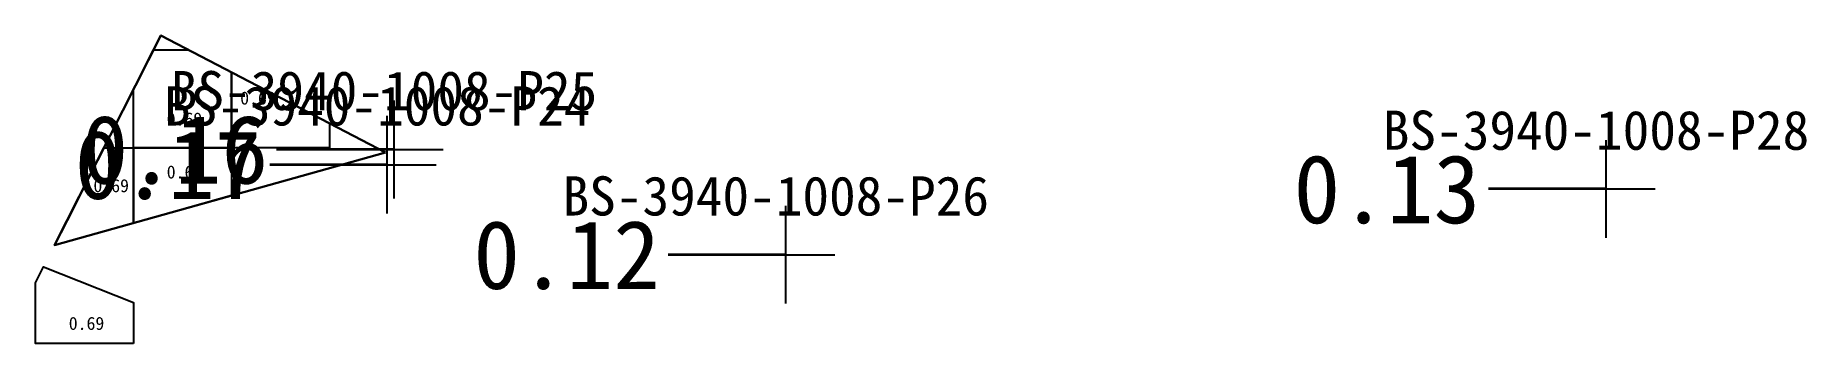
# Model space of a CAD drawing. Header units: metres. Extents: x 470001 to 470177, y 4349638 to 4349825.
# Drawn here: x 470093.3 to 470111.38, y 4349769.71 to 4349772.85 of the extents above; entities that cross this region are included whole.
import ezdxf

# ---------------------------------------------------------------- set-up
doc = ezdxf.new("R2010")
doc.units = ezdxf.units.M
for name, color, linetype in [('0.500-1.000', 4, 'Continuous'), ('点', 7, 'Continuous'), ('爆区方格网', 7, 'Continuous'), ('钻孔', 7, 'Continuous')]:
    doc.layers.add(name, color=color, linetype=linetype)
doc.styles.add('CN_TTF', font='simsunb.ttf')

msp = doc.modelspace()

# ---------------------------------------------------------------- texts
at = {"color": 4, "style": 'CN_TTF'}
for p in [(470095.394, 4349772.146), (470094.644, 4349771.932), (470094.644, 4349771.391), (470093.896, 4349771.251), (470093.644, 4349769.845)]:
    msp.add_text('0.69', height=0.1333, dxfattribs=at).set_placement(p)
at = {"layer": '钻孔', "color": 138, "true_color": 0x004c4c, "style": 'CN_TTF'}
for s, p in [('BS-3940-1008-P25', (470094.685, 4349772.088)), ('BS-3940-1008-P24', (470094.615, 4349771.932)), ('BS-3940-1008-P28', (470107.057, 4349771.684)), ('BS-3940-1008-P26', (470098.684, 4349771.013))]:
    msp.add_text(s, height=0.4, dxfattribs=at).set_placement(p)
at = {"layer": '钻孔', "color": 8, "style": 'CN_TTF'}
for s, p in [('0.17', (470093.705, 4349771.182)), ('0.16', (470093.775, 4349771.338)), ('0.13', (470106.147, 4349770.934)), ('0.12', (470097.774, 4349770.263))]:
    msp.add_text(s, height=0.7, dxfattribs=at).set_placement(p)

# ---------------------------------------------------------------- linework, layer by layer
at = {"layer": '0.500-1.000', "color": 4, "lineweight": 30}
msp.add_lwpolyline([(470096.878, 4349771.657), (470093.5, 4349770.711), (470093.627, 4349770.962), (470093.936, 4349771.574), (470094.584, 4349772.852), (470096.878, 4349771.657)], close=True, dxfattribs=at)
at = {"layer": '点', "color": 138, "true_color": 0x004c4c}
for p, q in [((470096.965, 4349771.188), (470096.965, 4349772.188)), ((470096.895, 4349771.032), (470096.895, 4349772.032)), ((470096.465, 4349771.688), (470097.465, 4349771.688)), ((470109.337, 4349770.784), (470109.337, 4349771.784)), ((470096.395, 4349771.532), (470097.395, 4349771.532)), ((470108.837, 4349771.284), (470109.837, 4349771.284)), ((470100.964, 4349770.113), (470100.964, 4349771.113)), ((470100.464, 4349770.613), (470101.464, 4349770.613))]:
    msp.add_line(p, q, dxfattribs=at)
at = {"layer": '爆区方格网', "color": 4}
for points in [[(470095.304, 4349771.705), (470094.304, 4349771.705), (470094.304, 4349772.3), (470094.509, 4349772.705), (470094.866, 4349772.705), (470095.304, 4349772.477), (470095.304, 4349771.705)], [(470096.304, 4349771.705), (470095.304, 4349771.705), (470095.304, 4349772.477), (470096.304, 4349771.956), (470096.304, 4349771.705)], [(470094.304, 4349771.705), (470094.304, 4349770.936), (470093.5, 4349770.711), (470094.003, 4349771.705), (470094.304, 4349771.705)], [(470094.304, 4349771.705), (470095.304, 4349771.705), (470095.304, 4349771.216), (470094.304, 4349770.936), (470094.304, 4349771.705)], [(470094.304, 4349769.705), (470093.304, 4349769.705), (470093.304, 4349770.325), (470093.386, 4349770.488), (470094.304, 4349770.125), (470094.304, 4349769.705)]]:
    msp.add_lwpolyline(points, close=True, dxfattribs=at)
at = {"layer": '钻孔', "color": 8, "lineweight": 35}
for p, q in [((470096.965, 4349771.688), (470095.765, 4349771.688)), ((470096.895, 4349771.532), (470095.695, 4349771.532)), ((470109.337, 4349771.284), (470108.137, 4349771.284)), ((470100.964, 4349770.613), (470099.764, 4349770.613))]:
    msp.add_line(p, q, dxfattribs=at)

msp.set_redraw_order([(e.dxf.handle, doc.entitydb.next_handle()) for e in msp.query("TEXT MTEXT ATTDEF DIMENSION ARC_DIMENSION")])  # texts and dimensions are drawn at this point

doc.saveas('drawing.dxf')
